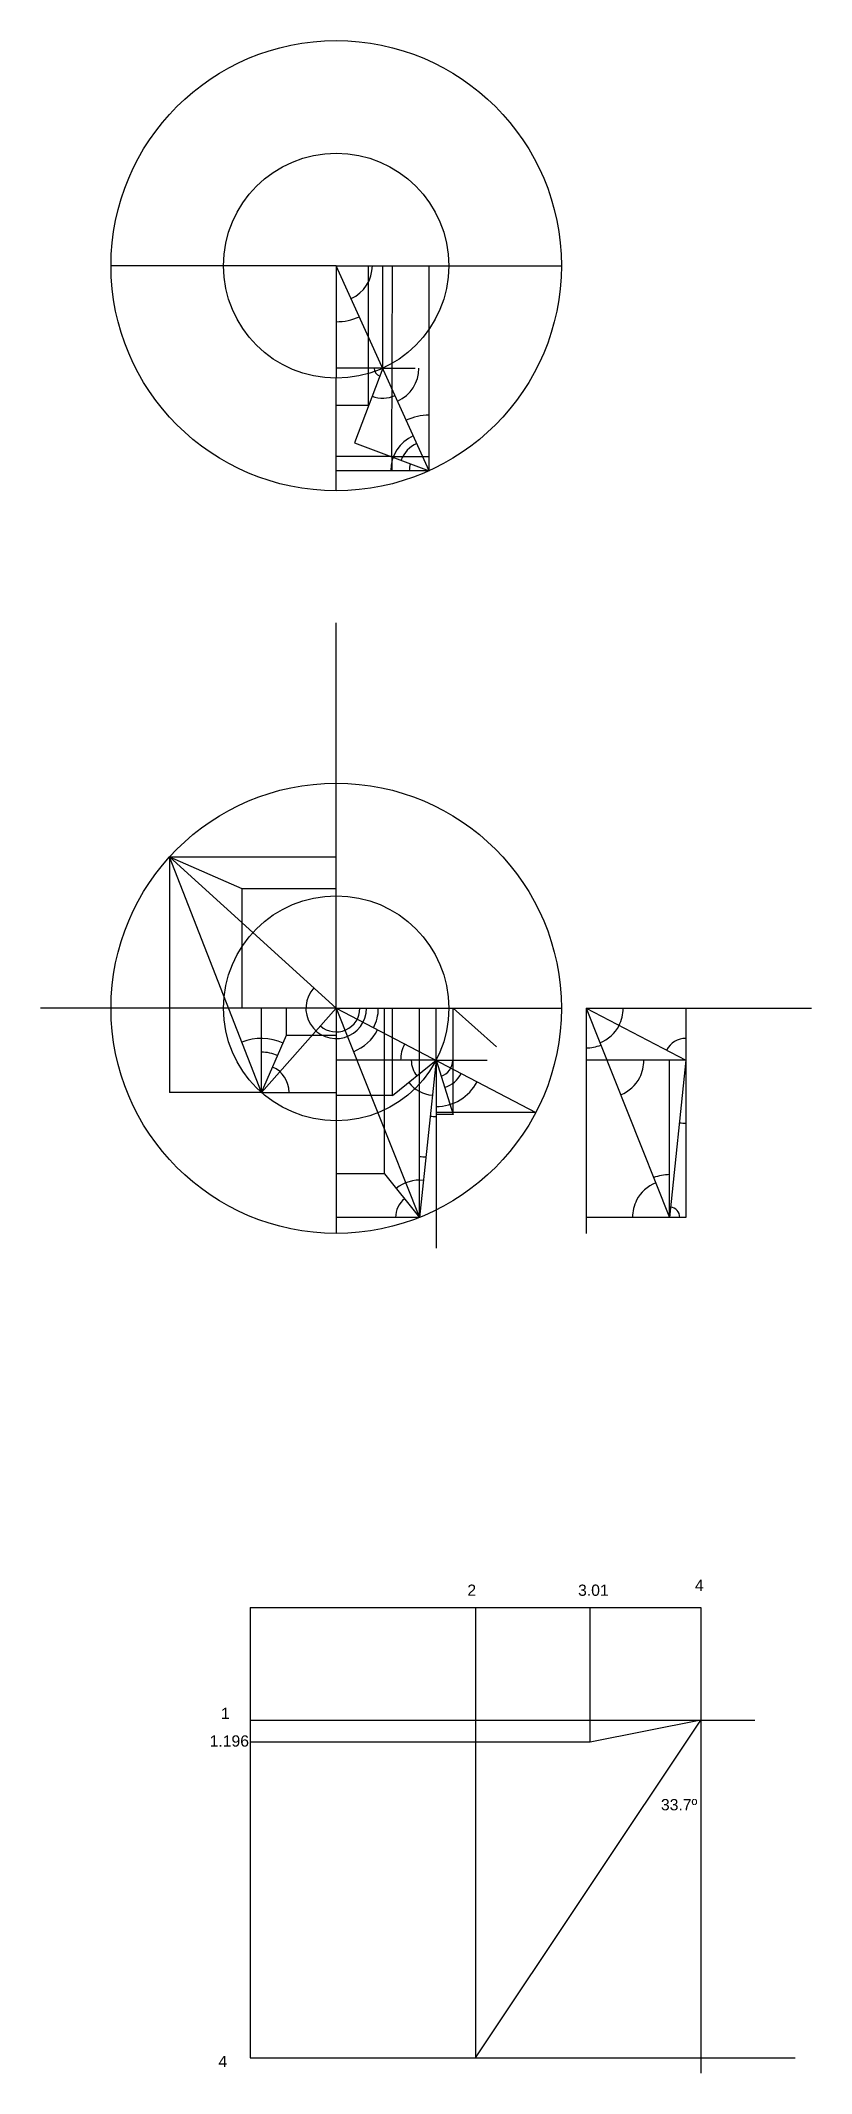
# Model space of a CAD drawing. Header units: millimetres. Extents: x 270.1 to 289.3, y 359.8 to 377.8.
# Drawn here: x 270.08 to 276.92, y 359.77 to 377.83 of the extents above; entities that cross this region are included whole.
import ezdxf

# ---------------------------------------------------------------- set-up
doc = ezdxf.new("R2010")
doc.units = ezdxf.units.MM
doc.styles.get("Standard").update_dxf_attribs({"font": 'arial.ttf'})

msp = doc.modelspace()

# ---------------------------------------------------------------- texts
at = {"char_height": 0.1, "attachment_point": 1}
for s, insert in [('4', (275.891, 364.158)), ('2', (273.87, 364.114)), ('3.01', (274.853, 364.114)), ('1', (271.681, 363.019)), ('1.196', (271.581, 362.774)), ('33.7º', (275.589, 362.208)), ('4', (271.659, 359.926))]:
    msp.add_mtext_dynamic_manual_height_columns(s, width=0.92681, gutter_width=12.5, heights=[0], dxfattribs=dict(at, insert=insert))

# ---------------------------------------------------------------- linework, layer by layer
for p, q in [((271.705, 375.834), (270.705, 375.834)), ((272.705, 375.834), (271.705, 375.834)), ((272.705, 375.834), (273.705, 375.834)), ((272.705, 375.834), (272.705, 374.834)), ((273.53, 374.012), (272.705, 375.834)), ((272.993, 374.592), (272.993, 375.834)), ((273.118, 374.923), (273.118, 375.834)), ((273.2, 374.137), (273.205, 375.834)), ((273.53, 374.012), (273.53, 375.834)), ((273.705, 375.834), (274.705, 375.834)), ((273.118, 374.923), (272.705, 374.923)), ((272.705, 373.834), (272.705, 374.834)), ((273.118, 374.923), (272.869, 374.261)), ((273.118, 374.923), (273.405, 374.923)), ((272.993, 374.592), (272.705, 374.592)), ((273.2, 374.137), (272.705, 374.137)), ((272.869, 374.261), (273.53, 374.012)), ((273.2, 374.137), (273.53, 374.137)), ((273.2, 374.137), (273.2, 374.012)), ((273.53, 374.012), (272.705, 374.012)), ((272.705, 369.235), (272.705, 372.661)), ((272.041, 368.488), (271.225, 370.58)), ((271.225, 370.58), (272.705, 369.235)), ((271.225, 370.58), (271.866, 370.299)), ((272.705, 369.235), (270.08, 369.235)), ((272.705, 369.235), (272.041, 368.488)), ((272.705, 369.235), (274.478, 368.31)), ((272.705, 369.235), (273.446, 367.377)), ((272.705, 369.235), (274.705, 369.235)), ((272.705, 369.235), (272.705, 367.235)), ((273.743, 369.235), (274.128, 368.893)), ((274.925, 369.235), (275.811, 368.773)), ((274.925, 369.235), (275.665, 367.377)), ((274.925, 369.235), (276.925, 369.235)), ((274.925, 369.235), (274.925, 367.235)), ((272.041, 368.488), (272.263, 368.995)), ((273.206, 368.46), (273.592, 368.773)), ((273.592, 368.773), (273.446, 367.377)), ((273.592, 368.773), (273.743, 368.291)), ((275.811, 368.773), (275.665, 367.377)), ((273.133, 367.763), (273.446, 367.377)), ((271.942, 363.909), (275.942, 363.909)), ((271.942, 363.909), (271.942, 359.909)), ((273.942, 359.909), (275.942, 362.909)), ((275.942, 362.909), (274.961, 362.713))]:
    msp.add_line(p, q)
at = {"color": 252}
for p, q in [((271.225, 370.58), (272.705, 370.58)), ((271.225, 370.58), (271.225, 368.488)), ((271.866, 370.299), (271.866, 369.235)), ((271.866, 370.299), (272.705, 370.299)), ((272.041, 368.488), (272.041, 369.235)), ((272.263, 368.995), (272.263, 369.235)), ((273.133, 367.763), (273.133, 369.235)), ((273.206, 368.46), (273.206, 369.235)), ((273.446, 367.377), (273.446, 369.235)), ((273.592, 368.773), (273.592, 369.235)), ((273.743, 368.291), (273.743, 369.235)), ((275.811, 369.235), (275.811, 367.377)), ((272.263, 368.995), (272.705, 368.995)), ((273.592, 368.773), (272.705, 368.773)), ((273.592, 368.773), (273.592, 367.103)), ((273.592, 368.773), (274.046, 368.773)), ((275.811, 368.773), (274.925, 368.773)), ((275.665, 367.377), (275.665, 368.773)), ((272.041, 368.488), (271.225, 368.488)), ((272.041, 368.488), (272.705, 368.488)), ((273.206, 368.46), (272.705, 368.46)), ((274.478, 368.31), (273.592, 368.31)), ((273.743, 368.291), (273.592, 368.291)), ((273.133, 367.763), (272.705, 367.763)), ((273.446, 367.377), (272.705, 367.377)), ((275.811, 367.377), (274.925, 367.377)), ((273.942, 363.909), (273.942, 359.909)), ((274.961, 362.713), (274.961, 363.909)), ((275.942, 363.909), (275.942, 359.771)), ((271.942, 362.909), (276.422, 362.909)), ((274.961, 362.713), (271.942, 362.713)), ((271.942, 359.909), (276.781, 359.909))]:
    msp.add_line(p, q, dxfattribs=at)
for radius in [2, 1]:
    msp.add_circle((272.705, 375.834), radius)
for radius in [2, 1]:
    msp.add_circle((272.705, 369.235), radius, dxfattribs=at)
at = {"color": 4}
for centre, radius, start, end in [((272.705, 375.834), 0.321, 294.3687, 0), ((273.118, 374.923), 0.321, 294.3687, 0), ((273.53, 374.012), 0.341, 114.3687, 180), ((272.705, 369.235), 0.269, 137.7381, 360), ((272.705, 369.235), 0.415, 291.7271, 332.4385), ((274.925, 369.235), 0.33, 291.7271, 332.4385), ((275.109, 368.773), 0.33, 291.7271, 332.4385), ((275.665, 367.377), 0.33, 111.7271, 152.4385)]:
    msp.add_arc(centre, radius, start, end, dxfattribs=at)
at = {"color": 1}
for centre, radius, start, end in [((272.705, 375.834), 0.498, 270, 294.3687), ((273.53, 374.012), 0.493, 90, 114.3687)]:
    msp.add_arc(centre, radius, start, end, dxfattribs=at)
at = {"color": 2}
for centre, radius, start, end in [((273.118, 374.923), 0.0752, 180, 249.3687), ((273.53, 374.012), 0.176, 159.3687, 180), ((272.041, 368.488), 0.246, 360, 66.2948), ((273.592, 368.773), 0.22, 180, 219.0204), ((273.592, 368.773), 0.149, 287.4385, 0), ((275.81, 368.757), 0.542, 264.0204, 270.1665), ((273.446, 367.377), 0.213, 129.0204, 180), ((275.665, 367.377), 0.0912, 360, 84.0204)]:
    msp.add_arc(centre, radius, start, end, dxfattribs=at)
at = {"color": 3}
for centre, radius, start, end in [((273.118, 374.923), 0.266, 249.3687, 294.3687), ((273.53, 374.012), 0.266, 114.3687, 159.3687), ((272.041, 368.488), 0.479, 66.2948, 111.2948), ((273.592, 368.773), 0.313, 219.0204, 264.0204), ((273.592, 368.773), 0.253, 287.4385, 332.4385), ((273.446, 367.377), 0.331, 84.0205, 129.0205)]:
    msp.add_arc(centre, radius, start, end, dxfattribs=at)
at = {"color": 5}
for centre, radius, start, end in [((272.705, 369.235), 0.21, 228.3428, 0), ((272.705, 369.235), 0.374, 332.4385, 0), ((274.925, 369.235), 0.329, 332.4385, 0), ((273.592, 368.773), 0.315, 152.4385, 180), ((275.109, 368.773), 0.329, 332.4385, 0), ((275.665, 367.377), 0.329, 152.4385, 180)]:
    msp.add_arc(centre, radius, start, end, dxfattribs=at)
at = {"color": 6}
for centre, radius, start, end in [((274.925, 369.235), 0.352, 270, 291.7271), ((275.811, 368.773), 0.194, 90, 152.4385), ((272.041, 368.488), 0.357, 66.2948, 90), ((273.592, 368.773), 0.411, 270, 332.4385), ((273.592, 368.773), 0.499, 264.0204, 270), ((273.446, 367.377), 0.537, 84.0204, 90.0001), ((275.665, 367.377), 0.38, 90, 111.7271)]:
    msp.add_arc(centre, radius, start, end, dxfattribs=at)

msp.set_redraw_order([(e.dxf.handle, doc.entitydb.next_handle()) for e in msp.query("TEXT MTEXT ATTDEF DIMENSION ARC_DIMENSION")])  # texts and dimensions are drawn at this point

doc.saveas('drawing.dxf')
